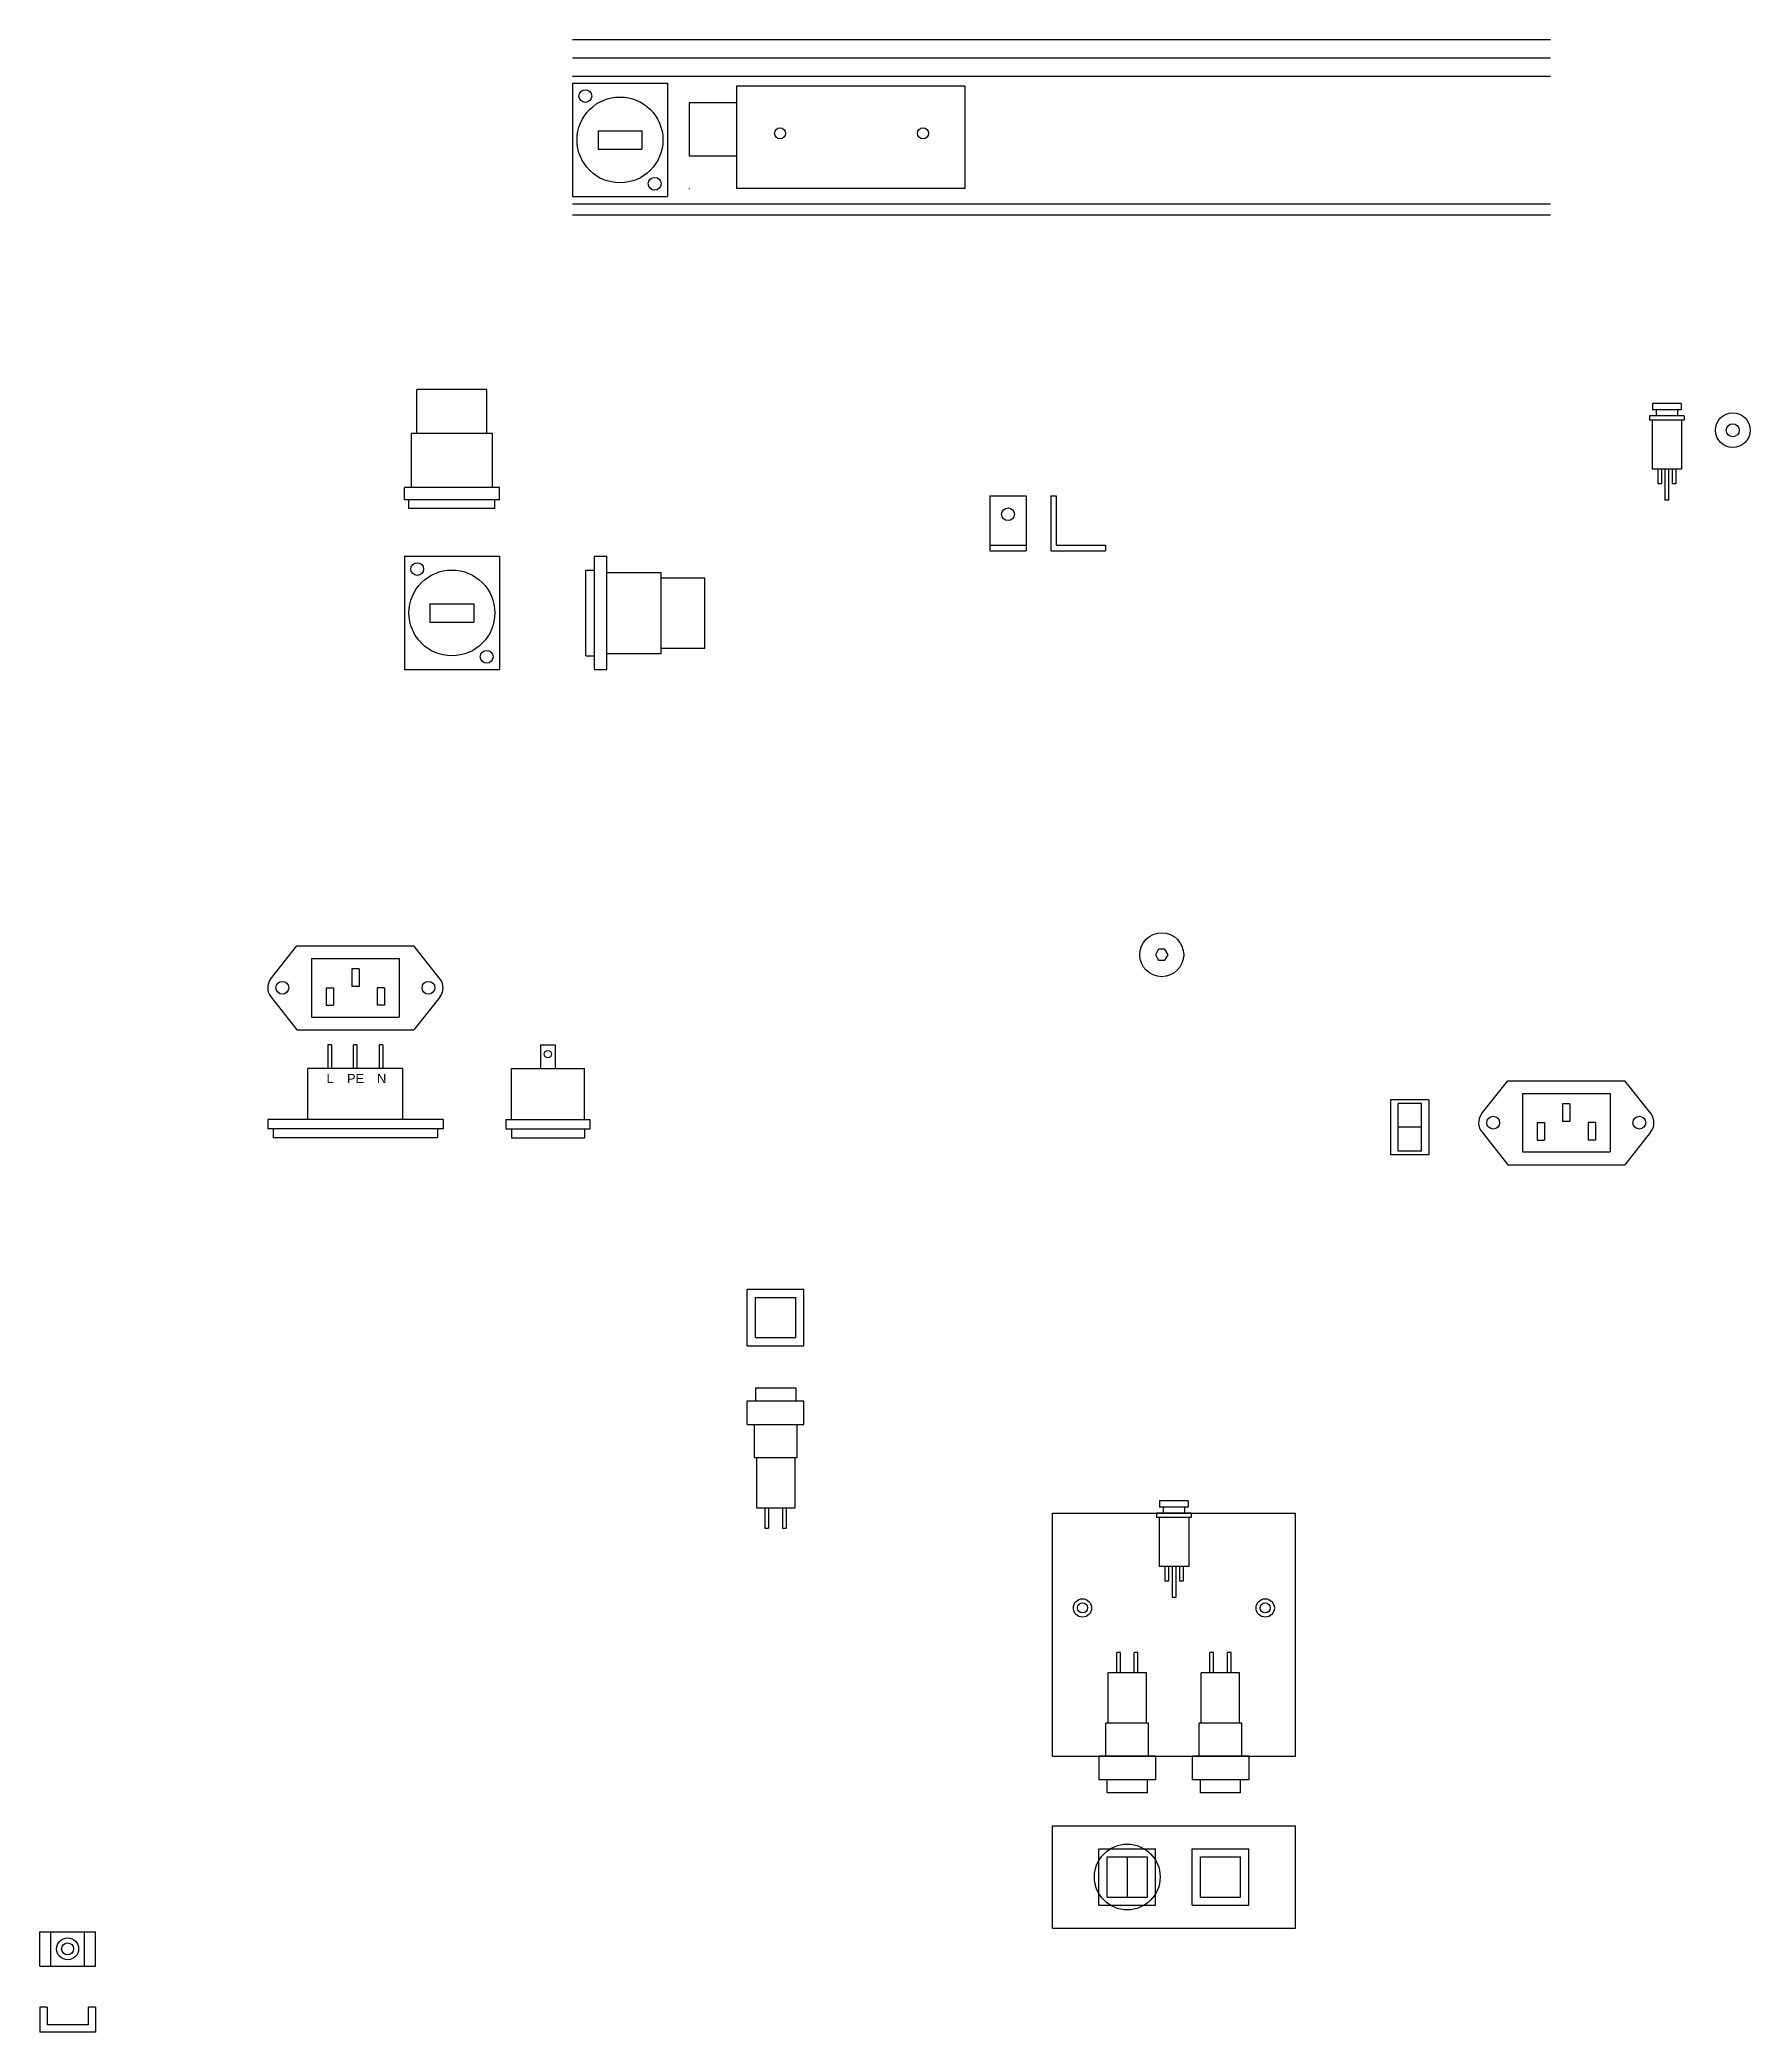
# Model space of a CAD drawing. Header units: millimetres. Extents: x 568 to 6362, y 128 to 2487.
# Drawn here: x 5382 to 5850, y 1917 to 2462 of the extents above; entities that cross this region are included whole.
import ezdxf

# ---------------------------------------------------------------- set-up
doc = ezdxf.new("R2010")
doc.units = ezdxf.units.MM

msp = doc.modelspace()

# ---------------------------------------------------------------- texts
at = {"color": 191, "char_height": 2.5, "width": 4.69934, "attachment_point": 5}
for s, insert in [('{\\fArial|b0|i0|c238|p0;L}', (5461.005, 2177.687)), ('{\\fArial|b0|i0|c238|p0;PE}', (5467.976, 2177.687)), ('{\\fArial|b0|i0|c238|p0;N}', (5475.121, 2177.687))]:
    msp.add_mtext(s, dxfattribs=dict(at, insert=insert))

# ---------------------------------------------------------------- blocks, each defined once
blk = doc.blocks.new('Z$W@#28253')
at = {"color": 221}
for p, q in [((0, 23.1), (0, 21.9)), ((9.5, 23.1), (0, 23.1)), ((9.5, 21.9), (0, 21.9)), ((0.7, 21.9), (0.7, 8.5)), ((8.65, 26.5), (0.85, 26.5)), ((0.85, 26.5), (0.85, 24.7)), ((8.65, 24.7), (0.85, 24.7)), ((1.85, 24.7), (1.85, 23.1)), ((7.65, 24.7), (7.65, 23.1)), ((8.65, 26.5), (8.65, 24.7)), ((8.8, 21.9), (8.8, 8.5)), ((9.5, 23.1), (9.5, 21.9)), ((8.8, 8.5), (0.7, 8.5)), ((2.25, 8.5), (2.25, 4.5)), ((3.25, 8.5), (3.25, 4.5)), ((4.25, 8.5), (4.25, 0)), ((5.25, 8.5), (5.25, 0)), ((6.25, 8.5), (6.25, 4.5)), ((7.25, 8.5), (7.25, 4.5)), ((3.25, 4.5), (2.25, 4.5)), ((5.25, 0), (4.25, 0)), ((7.25, 4.5), (6.25, 4.5))]:
    blk.add_line(p, q, dxfattribs=at)
blk = doc.blocks.new('Z$W@#6868')
at = {"color": 161}
for p, q in [((2.25, 38.4), (13.25, 38.4)), ((2.25, 38.4), (2.25, 34.9)), ((13.25, 38.4), (13.25, 34.9)), ((0, 34.9), (15.5, 34.9)), ((0, 28.4), (0, 34.9)), ((15.5, 28.4), (15.5, 34.9)), ((0, 28.4), (15.5, 28.4)), ((1.925, 28.4), (1.925, 19.4)), ((13.575, 28.4), (13.575, 19.4)), ((1.925, 19.4), (13.575, 19.4)), ((2.5, 19.4), (2.5, 5.6)), ((13, 19.4), (13, 5.6)), ((2.5, 5.6), (13, 5.6)), ((4.85, 5.6), (4.85, 0)), ((5.85, 5.6), (5.85, 0)), ((9.65, 5.6), (9.65, 0)), ((10.65, 5.6), (10.65, 0)), ((4.85, 0), (5.85, 0)), ((9.65, 0), (10.65, 0))]:
    blk.add_line(p, q, dxfattribs=at)
blk = doc.blocks.new('Z$W@#27644')
at = {"color": 161}
for p, q in [((0, 0), (0, 15.5)), ((0, 15.5), (15.5, 15.5)), ((2.25, 2.25), (2.25, 13.25)), ((2.25, 13.25), (13.25, 13.25)), ((13.25, 2.25), (13.25, 13.25)), ((15.5, 0), (15.5, 15.5)), ((0, 0), (15.5, 0)), ((2.25, 2.25), (13.25, 2.25))]:
    blk.add_line(p, q, dxfattribs=at)
blk = doc.blocks.new('Z$W@#24464')
at = {"color": 52}
for p, q in [((0, 0), (0, 10.5)), ((15, 10.5), (0, 10.5)), ((1, 8.45), (14, 8.45)), ((1, 2.05), (1, 8.45)), ((7.5, 2.05), (7.5, 8.45)), ((14, 2.05), (14, 8.45)), ((15, 0), (15, 10.5)), ((15, 0), (0, 0)), ((1, 2.05), (14, 2.05))]:
    blk.add_line(p, q, dxfattribs=at)
blk = doc.blocks.new('Z$W@#16827')
at = {"color": 191}
for p, q in [((0.79, 13.89), (8, 23)), ((8, 23), (40, 23)), ((47.21, 13.89), (40, 23)), ((12, 19.5), (12, 3.5)), ((12, 19.5), (36, 19.5)), ((25, 16.66), (23, 16.66)), ((23, 16.66), (23, 11.86)), ((25, 16.66), (25, 11.86)), ((36, 19.5), (36, 3.5)), ((16, 11.52), (18, 11.52)), ((16, 11.52), (16, 6.72)), ((18, 11.52), (18, 6.72)), ((25, 11.86), (23, 11.86)), ((32, 11.52), (30, 11.52)), ((30, 11.52), (30, 6.72)), ((32, 11.52), (32, 6.72)), ((0.94, 8.93), (8, 0)), ((16, 6.72), (18, 6.72)), ((32, 6.72), (30, 6.72)), ((47.06, 8.93), (40, 0)), ((8, 0), (40, 0)), ((12, 3.5), (36, 3.5))]:
    blk.add_line(p, q, dxfattribs=at)
for centre in [(4, 11.5), (44, 11.5)]:
    blk.add_circle(centre, 1.75, dxfattribs=at)
for centre, start, end in [((4, 11.5), 143.3192, 220.0183), ((44, 11.5), 319.9817, 36.6808)]:
    blk.add_arc(centre, 4, start, end, dxfattribs=at)
blk = doc.blocks.new('Z$W@#17035')
at = {"color": 161}
for p, q in [((0, 31), (26, 31)), ((0, 31), (0, 0)), ((26, 31), (26, 0)), ((7, 18), (19, 18)), ((7, 18), (7, 13)), ((19, 18), (19, 13)), ((7, 13), (19, 13)), ((0, 0), (26, 0))]:
    blk.add_line(p, q, dxfattribs=at)
for centre, radius in [((3.5, 27.5), 1.75), ((13, 15.5), 11.75), ((22.5, 3.5), 1.75)]:
    blk.add_circle(centre, radius, dxfattribs=at)
blk = doc.blocks.new('Z$W@#23811')
at = {"color": 103}
for p, q in [((13, 28.2), (13, 0.2)), ((75.5, 28.2), (13, 28.2)), ((75.5, 28.2), (75.5, 0.2)), ((0, 23.64), (0, 9.03)), ((13, 23.64), (0, 23.64)), ((13, 9.03), (0, 9.03)), ((0, 0.2), (0, 0)), ((75.5, 0.2), (13, 0.2))]:
    blk.add_line(p, q, dxfattribs=at)
for centre in [(24.9, 15.3), (64, 15.3)]:
    blk.add_circle(centre, 1.5, dxfattribs=at)

# ---------------------------------------------------------------- linework, layer by layer
msp.add_line((5794.973, 2461.956), (5527.345, 2461.956))
at = {"color": 3}
for p, q in [((5794.973, 2456.956), (5527.345, 2456.956)), ((5794.973, 2451.956), (5527.345, 2451.956)), ((5794.973, 2416.956), (5527.345, 2416.956)), ((5794.973, 2413.956), (5527.345, 2413.956))]:
    msp.add_line(p, q, dxfattribs=at)
at = {"color": 161}
for p, q in [((5484.748, 2354.252), (5484.748, 2366.252)), ((5503.948, 2366.252), (5484.748, 2366.252)), ((5503.948, 2354.252), (5503.948, 2366.252)), ((5483.248, 2339.452), (5483.248, 2354.252)), ((5505.448, 2354.252), (5483.248, 2354.252)), ((5505.448, 2339.452), (5505.448, 2354.252)), ((5481.348, 2336.052), (5481.348, 2339.452)), ((5507.348, 2339.452), (5481.348, 2339.452)), ((5507.348, 2336.052), (5507.348, 2339.452)), ((5507.348, 2336.052), (5481.348, 2336.052)), ((5482.598, 2333.652), (5482.598, 2336.052)), ((5506.098, 2333.652), (5506.098, 2336.052)), ((5506.098, 2333.652), (5482.598, 2333.652)), ((5481.348, 2320.607), (5507.348, 2320.607)), ((5481.348, 2320.607), (5481.348, 2289.607)), ((5507.348, 2320.607), (5507.348, 2289.607)), ((5533.387, 2320.607), (5536.787, 2320.607)), ((5533.387, 2289.607), (5533.387, 2320.607)), ((5536.787, 2289.607), (5536.787, 2320.607)), ((5530.987, 2293.357), (5530.987, 2316.857)), ((5530.987, 2316.857), (5533.387, 2316.857)), ((5536.787, 2316.207), (5551.587, 2316.207)), ((5551.587, 2294.007), (5551.587, 2316.207)), ((5551.587, 2314.707), (5563.587, 2314.707)), ((5563.587, 2295.507), (5563.587, 2314.707)), ((5488.348, 2307.607), (5500.348, 2307.607)), ((5488.348, 2307.607), (5488.348, 2302.607)), ((5500.348, 2307.607), (5500.348, 2302.607)), ((5488.348, 2302.607), (5500.348, 2302.607)), ((5530.987, 2293.357), (5533.387, 2293.357)), ((5536.787, 2294.007), (5551.587, 2294.007)), ((5551.587, 2295.507), (5563.587, 2295.507)), ((5481.348, 2289.607), (5507.348, 2289.607)), ((5533.387, 2289.607), (5536.787, 2289.607)), ((5575.179, 2104.524), (5575.179, 2120.024)), ((5575.179, 2120.024), (5590.679, 2120.024)), ((5577.429, 2106.774), (5577.429, 2117.774)), ((5577.429, 2117.774), (5588.429, 2117.774)), ((5588.429, 2106.774), (5588.429, 2117.774)), ((5590.679, 2104.524), (5590.679, 2120.024)), ((5577.429, 2106.774), (5588.429, 2106.774)), ((5575.179, 2104.524), (5590.679, 2104.524)), ((5575.179, 2089.484), (5590.679, 2089.484)), ((5575.179, 2082.984), (5575.179, 2089.484)), ((5577.429, 2092.984), (5588.429, 2092.984)), ((5577.429, 2092.984), (5577.429, 2089.484)), ((5588.429, 2092.984), (5588.429, 2089.484)), ((5590.679, 2082.984), (5590.679, 2089.484)), ((5575.179, 2082.984), (5590.679, 2082.984)), ((5577.104, 2082.984), (5577.104, 2073.984)), ((5588.754, 2082.984), (5588.754, 2073.984)), ((5577.104, 2073.984), (5588.754, 2073.984)), ((5577.679, 2073.984), (5577.679, 2060.184)), ((5588.179, 2073.984), (5588.179, 2060.184)), ((5577.679, 2060.184), (5588.179, 2060.184)), ((5580.029, 2060.184), (5580.029, 2054.584)), ((5581.029, 2060.184), (5581.029, 2054.584)), ((5584.829, 2060.184), (5584.829, 2054.584)), ((5585.829, 2060.184), (5585.829, 2054.584)), ((5658.681, 1992.22), (5658.681, 2058.72)), ((5658.681, 2058.72), (5725.181, 2058.72)), ((5725.181, 1992.22), (5725.181, 2058.72)), ((5580.029, 2054.584), (5581.029, 2054.584)), ((5584.829, 2054.584), (5585.829, 2054.584)), ((5658.681, 1992.22), (5725.181, 1992.22)), ((5658.681, 1945.143), (5658.681, 1973.143)), ((5658.681, 1973.143), (5725.181, 1973.143)), ((5725.181, 1945.143), (5725.181, 1973.143)), ((5679.181, 1964.643), (5679.181, 1953.643)), ((5658.681, 1945.143), (5725.181, 1945.143))]:
    msp.add_line(p, q, dxfattribs=at)
at = {"color": 221}
for p, q in [((5830.742, 2362.458), (5822.942, 2362.458)), ((5822.942, 2362.458), (5822.942, 2360.658)), ((5830.742, 2362.458), (5830.742, 2360.658)), ((5822.092, 2359.058), (5822.092, 2357.858)), ((5831.592, 2359.058), (5822.092, 2359.058)), ((5831.592, 2357.858), (5822.092, 2357.858)), ((5822.792, 2357.858), (5822.792, 2344.458)), ((5830.742, 2360.658), (5822.942, 2360.658)), ((5823.942, 2360.658), (5823.942, 2359.058)), ((5829.742, 2360.658), (5829.742, 2359.058)), ((5830.892, 2357.858), (5830.892, 2344.458)), ((5831.592, 2359.058), (5831.592, 2357.858)), ((5830.892, 2344.458), (5822.792, 2344.458)), ((5824.342, 2344.458), (5824.342, 2340.458)), ((5825.342, 2340.458), (5824.342, 2340.458)), ((5825.342, 2344.458), (5825.342, 2340.458)), ((5826.342, 2344.458), (5826.342, 2335.958)), ((5827.342, 2344.458), (5827.342, 2335.958)), ((5828.342, 2344.458), (5828.342, 2340.458)), ((5829.342, 2340.458), (5828.342, 2340.458)), ((5829.342, 2344.458), (5829.342, 2340.458)), ((5827.342, 2335.958), (5826.342, 2335.958))]:
    msp.add_line(p, q, dxfattribs=at)
at = {"color": 1}
for p, q in [((5641.537, 2337.112), (5641.537, 2322.112)), ((5641.537, 2337.112), (5651.537, 2337.112)), ((5651.537, 2337.112), (5651.537, 2322.112)), ((5658.231, 2337.112), (5659.731, 2337.112)), ((5658.231, 2337.112), (5658.231, 2322.112)), ((5659.731, 2337.112), (5659.731, 2323.612)), ((5641.537, 2323.612), (5651.537, 2323.612)), ((5659.731, 2323.612), (5673.231, 2323.612)), ((5673.231, 2323.612), (5673.231, 2322.112)), ((5641.537, 2322.112), (5651.537, 2322.112)), ((5658.231, 2322.112), (5673.231, 2322.112))]:
    msp.add_line(p, q, dxfattribs=at)
at = {"color": 191}
for p, q in [((5444.723, 2204.904), (5451.931, 2214.015)), ((5451.931, 2214.015), (5483.931, 2214.015)), ((5491.139, 2204.904), (5483.931, 2214.015)), ((5455.931, 2210.515), (5455.931, 2194.515)), ((5455.931, 2210.515), (5479.931, 2210.515)), ((5479.931, 2210.515), (5479.931, 2194.515)), ((5468.931, 2207.678), (5466.931, 2207.678)), ((5466.931, 2207.678), (5466.931, 2202.878)), ((5468.931, 2207.678), (5468.931, 2202.878)), ((5444.868, 2199.943), (5451.931, 2191.015)), ((5459.931, 2202.536), (5461.931, 2202.536)), ((5459.931, 2202.536), (5459.931, 2197.736)), ((5459.931, 2197.736), (5461.931, 2197.736)), ((5461.931, 2202.536), (5461.931, 2197.736)), ((5468.931, 2202.878), (5466.931, 2202.878)), ((5475.931, 2202.536), (5473.931, 2202.536)), ((5473.931, 2202.536), (5473.931, 2197.736)), ((5475.931, 2197.736), (5473.931, 2197.736)), ((5475.931, 2202.536), (5475.931, 2197.736)), ((5490.995, 2199.943), (5483.931, 2191.015)), ((5455.931, 2194.515), (5479.931, 2194.515)), ((5451.931, 2191.015), (5483.931, 2191.015)), ((5460.431, 2186.933), (5460.431, 2180.433)), ((5461.431, 2186.933), (5460.431, 2186.933)), ((5461.431, 2186.933), (5461.431, 2180.433)), ((5467.431, 2180.433), (5467.431, 2186.933)), ((5468.431, 2186.933), (5467.431, 2186.933)), ((5468.431, 2180.433), (5468.431, 2186.933)), ((5474.431, 2186.933), (5474.431, 2180.433)), ((5475.431, 2186.933), (5474.431, 2186.933)), ((5475.431, 2186.933), (5475.431, 2180.433)), ((5518.618, 2186.933), (5522.618, 2186.933)), ((5518.618, 2186.933), (5518.618, 2180.433)), ((5522.618, 2186.933), (5522.618, 2180.433)), ((5454.931, 2166.433), (5454.931, 2180.433)), ((5480.931, 2180.433), (5454.931, 2180.433)), ((5480.931, 2166.433), (5480.931, 2180.433)), ((5510.618, 2180.433), (5530.618, 2180.433)), ((5510.618, 2166.433), (5510.618, 2180.433)), ((5530.618, 2166.433), (5530.618, 2180.433)), ((5491.931, 2166.433), (5443.931, 2166.433)), ((5443.931, 2166.433), (5443.931, 2163.933)), ((5491.931, 2166.433), (5491.931, 2163.933)), ((5509.118, 2166.433), (5532.118, 2166.433)), ((5509.118, 2166.433), (5509.118, 2163.933)), ((5532.118, 2166.433), (5532.118, 2163.933)), ((5491.931, 2163.933), (5443.931, 2163.933)), ((5445.431, 2163.933), (5445.431, 2161.433)), ((5490.431, 2161.433), (5445.431, 2161.433)), ((5490.431, 2163.933), (5490.431, 2161.433)), ((5509.118, 2163.933), (5532.118, 2163.933)), ((5510.618, 2163.933), (5510.618, 2161.433)), ((5510.618, 2161.433), (5530.618, 2161.433)), ((5530.618, 2163.933), (5530.618, 2161.433))]:
    msp.add_line(p, q, dxfattribs=at)
at = {"color": 53}
for p, q in [((5381.572, 1934.767), (5381.572, 1944.167)), ((5381.572, 1944.167), (5396.772, 1944.167)), ((5384.572, 1934.767), (5384.572, 1944.167)), ((5393.772, 1934.767), (5393.772, 1944.167)), ((5396.772, 1934.767), (5396.772, 1944.167)), ((5381.572, 1934.767), (5396.772, 1934.767)), ((5381.572, 1923.481), (5381.572, 1916.681)), ((5383.572, 1923.481), (5381.572, 1923.481)), ((5383.572, 1923.481), (5383.572, 1918.681)), ((5396.772, 1923.481), (5394.772, 1923.481)), ((5394.772, 1923.481), (5394.772, 1918.681)), ((5396.772, 1923.481), (5396.772, 1916.681)), ((5396.772, 1916.681), (5381.572, 1916.681)), ((5394.772, 1918.681), (5383.572, 1918.681))]:
    msp.add_line(p, q, dxfattribs=at)
at = {"color": 221}
msp.add_lwpolyline([(5689.492, 2210.043), (5690.358, 2211.543), (5689.492, 2213.043), (5687.76, 2213.043), (5686.894, 2211.543), (5687.76, 2210.043)], close=True, dxfattribs=at)
for centre, radius in [((5844.898, 2355.104), 4.75), ((5844.898, 2355.104), 1.775), ((5688.626, 2211.543), 6)]:
    msp.add_circle(centre, radius, dxfattribs=at)
at = {"color": 1}
msp.add_circle((5646.537, 2332.112), 1.75, dxfattribs=at)
at = {"color": 161}
for centre, radius in [((5484.848, 2317.107), 1.75), ((5494.348, 2305.107), 11.75), ((5503.848, 2293.107), 1.75), ((5666.931, 2032.79), 2.5), ((5666.931, 2032.79), 1.375), ((5716.931, 2032.79), 2.5), ((5716.931, 2032.79), 1.375), ((5679.181, 1959.143), 9)]:
    msp.add_circle(centre, radius, dxfattribs=at)
at = {"color": 191}
for centre, radius in [((5447.931, 2202.515), 1.75), ((5487.931, 2202.515), 1.75), ((5520.618, 2184.343), 1)]:
    msp.add_circle(centre, radius, dxfattribs=at)
at = {"color": 53}
for radius in [3, 1.65]:
    msp.add_circle((5389.172, 1939.467), radius, dxfattribs=at)
at = {"color": 191}
for centre, start, end in [((5447.931, 2202.515), 143.31915, 220.01828), ((5487.931, 2202.515), 319.98172, 36.68085)]:
    msp.add_arc(centre, 4, start, end, dxfattribs=at)

# ---------------------------------------------------------------- block references
at = {"color": 3}
for name, p in [('Z$W@#17035', (5527.345, 2419.063)), ('Z$W@#23811', (5559.266, 2421.058))]:
    msp.add_blockref(name, p, dxfattribs=at)
at = {"color": 52}
msp.add_blockref('Z$W@#16827', (5775.325, 2154.093), dxfattribs=at)
at = {"color": 52, "rotation": 90}
msp.add_blockref('Z$W@#24464', (5761.751, 2156.838), dxfattribs=at)
at = {"color": 161}
for name, p in [('Z$W@#28253', (5687.181, 2035.62)), ('Z$W@#27644', (5671.431, 1951.393)), ('Z$W@#27644', (5696.931, 1951.393))]:
    msp.add_blockref(name, p, dxfattribs=at)
at = {"color": 161, "rotation": 180}
for p in [(5686.931, 2020.62), (5712.431, 2020.62)]:
    msp.add_blockref('Z$W@#6868', p, dxfattribs=at)

msp.set_redraw_order([(e.dxf.handle, doc.entitydb.next_handle()) for e in msp.query("TEXT MTEXT ATTDEF DIMENSION ARC_DIMENSION")])  # texts and dimensions are drawn at this point

doc.saveas('drawing.dxf')
